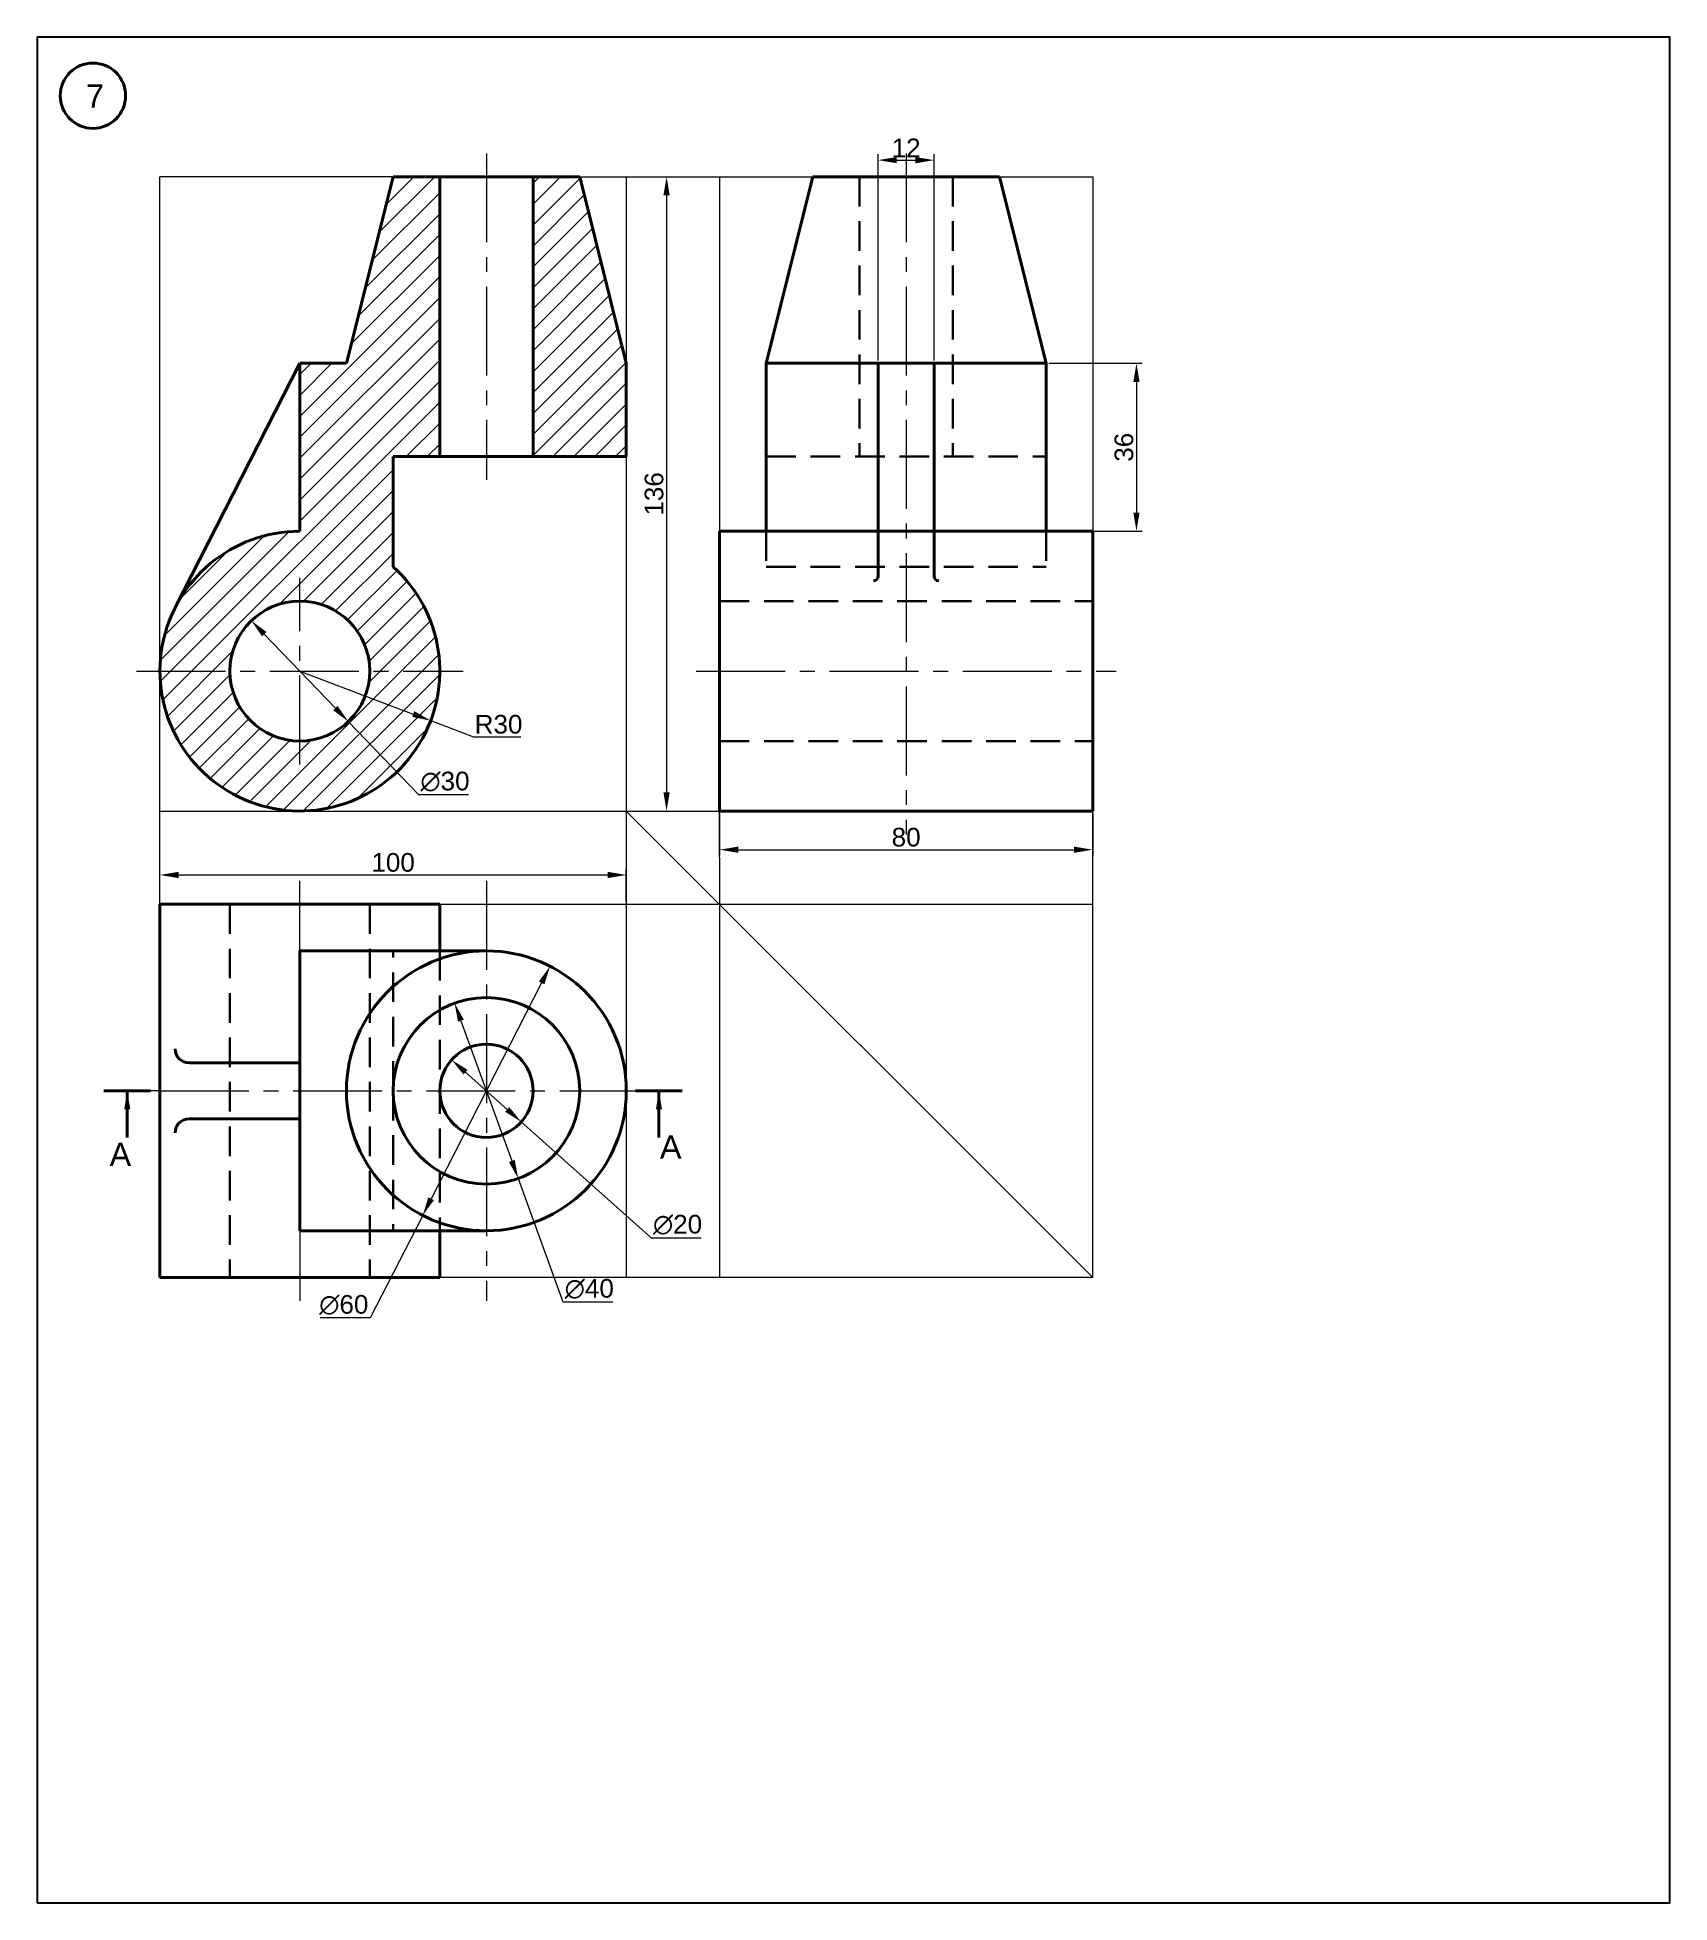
# Model space of a CAD drawing. Header units: millimetres. Extents: x -163670 to 2400, y 0 to 52589.
# Drawn here: x 1650 to 2000, y 0 to 400 of the extents above; entities that cross this region are included whole.
import ezdxf

# ---------------------------------------------------------------- set-up
doc = ezdxf.new("R2010")
doc.units = ezdxf.units.MM
doc.linetypes.add('CENTER2', pattern=[28.575, 19.05, -3.175, 3.175, -3.175])
doc.linetypes.add('DASHED2', pattern=[9.525, 6.35, -3.175])
for name, color, linetype, lineweight in [('Centre', 1, 'CENTER2', 20), ('Dim and Hatch', 6, 'Continuous', 20), ('Hidden', 3, 'DASHED2', 30), ('Object', 2, 'Continuous', 40), ('Projection', 5, 'Continuous', 5)]:
    doc.layers.add(name, color=color, linetype=linetype, lineweight=lineweight)
doc.styles.get("Standard").update_dxf_attribs({"font": 'arial.ttf'})
doc.dimstyles.new('ISO-25', dxfattribs={"dimtxt": 4, "dimasz": 4, "dimexe": 1.25, "dimexo": 0.625, "dimtad": 1, "dimtoh": 1, "dimdec": 0, "dimtxsty": 'Standard', "dimcen": 2.5, "dimclrd": 256, "dimclre": 256, "dimclrt": 256, "dimadec": 0, "dimazin": 0, "dimtfac": 1, "dimtdec": 0, "dimtmove": 0, "dimatfit": 2, "dimfxl": 1, "dimlwd": -1, "dimlwe": -1, "dimarcsym": 0})

msp = doc.modelspace()

# ---------------------------------------------------------------- texts
at = {"layer": 'Object', "char_height": 5, "attachment_point": 1}
for s, width, gutter_width, insert in [('7', 42.3293, 25, (1660.43, 389.9)), ('A', 3.2236, 12.5, (1783.48, 164.54)), ('A', 3.2236, 12.5, (1665.48, 162.95))]:
    msp.add_mtext_dynamic_manual_height_columns(s, width=width, gutter_width=gutter_width, heights=[0], dxfattribs=dict(at, insert=insert))

# ---------------------------------------------------------------- blocks, each defined once
blk = doc.blocks.new('*D95')
at = {"layer": 'Defpoints', "color": 0, "transparency": 16777216}
for p in [(1695.89, 274.9), (1716.68, 253.28)]:
    blk.add_point(p, dxfattribs=at)
at = {"layer": 'Dim and Hatch', "transparency": 16777216}
for p, q in [((1698.66, 272.02), (1713.91, 256.16)), ((1716.68, 253.28), (1731.75, 237.61)), ((1731.75, 237.61), (1742.44, 237.61))]:
    blk.add_line(p, q, dxfattribs=at)
for points in [[(1699.14, 272.48), (1698.18, 271.56), (1695.89, 274.9)], [(1714.39, 256.62), (1713.43, 255.7), (1716.68, 253.28)]]:
    blk.add_solid(points, dxfattribs=at)
at = {"layer": 'Dim and Hatch', "transparency": 16777216, "insert": (1737.41, 240.39), "char_height": 4, "attachment_point": 5}
blk.add_mtext('∅30', dxfattribs=at)
blk = doc.blocks.new('*D96')
at = {"layer": 'Defpoints', "color": 0, "transparency": 16777216}
for p in [(1739.47, 192.89), (1753.1, 155.29)]:
    blk.add_point(p, dxfattribs=at)
at = {"layer": 'Dim and Hatch', "transparency": 16777216}
for p, q in [((1740.84, 189.13), (1751.74, 159.05)), ((1753.1, 155.29), (1762.69, 128.83)), ((1762.69, 128.83), (1773.38, 128.83))]:
    blk.add_line(p, q, dxfattribs=at)
for points in [[(1741.46, 189.36), (1740.21, 188.91), (1739.47, 192.89)], [(1752.36, 159.27), (1751.11, 158.82), (1753.1, 155.29)]]:
    blk.add_solid(points, dxfattribs=at)
at = {"layer": 'Dim and Hatch', "transparency": 16777216, "insert": (1768.35, 131.61), "char_height": 4, "attachment_point": 5}
blk.add_mtext('∅40', dxfattribs=at)
blk = doc.blocks.new('*D97')
at = {"layer": 'Defpoints', "color": 0, "transparency": 16777216}
for p in [(1738.82, 180.74), (1753.75, 167.43)]:
    blk.add_point(p, dxfattribs=at)
at = {"layer": 'Dim and Hatch', "transparency": 16777216}
for p, q in [((1741.81, 178.08), (1750.77, 170.1)), ((1753.75, 167.43), (1781.62, 142.58)), ((1781.62, 142.58), (1792.32, 142.58))]:
    blk.add_line(p, q, dxfattribs=at)
for points in [[(1742.25, 178.58), (1741.37, 177.58), (1738.82, 180.74)], [(1751.21, 170.59), (1750.32, 169.6), (1753.75, 167.43)]]:
    blk.add_solid(points, dxfattribs=at)
at = {"layer": 'Dim and Hatch', "transparency": 16777216, "insert": (1787.28, 145.36), "char_height": 4, "attachment_point": 5}
blk.add_mtext('∅20', dxfattribs=at)
blk = doc.blocks.new('*D98')
at = {"layer": 'Defpoints', "color": 0, "transparency": 16777216}
for p in [(1759.95, 200.8), (1732.63, 147.38)]:
    blk.add_point(p, dxfattribs=at)
at = {"layer": 'Dim and Hatch', "transparency": 16777216}
for p, q in [((1758.13, 197.24), (1734.45, 150.94)), ((1732.63, 147.38), (1721.38, 125.39)), ((1721.38, 125.39), (1710.68, 125.39))]:
    blk.add_line(p, q, dxfattribs=at)
for points in [[(1757.53, 197.54), (1758.72, 196.93), (1759.95, 200.8)], [(1733.85, 151.25), (1735.04, 150.64), (1732.63, 147.38)]]:
    blk.add_solid(points, dxfattribs=at)
at = {"layer": 'Dim and Hatch', "transparency": 16777216, "insert": (1715.72, 128.17), "char_height": 4, "attachment_point": 5}
blk.add_mtext('∅60', dxfattribs=at)
blk = doc.blocks.new('*D99')
at = {"layer": 'Defpoints', "color": 0, "transparency": 16777216}
for p in [(1842.29, 373.66), (1830.29, 330.09), (1842.29, 330.09)]:
    blk.add_point(p, dxfattribs=at)
at = {"layer": 'Dim and Hatch', "transparency": 16777216}
for p, q in [((1830.29, 330.71), (1830.29, 374.91)), ((1834.29, 373.66), (1838.29, 373.66)), ((1842.29, 330.71), (1842.29, 374.91))]:
    blk.add_line(p, q, dxfattribs=at)
for points in [[(1834.29, 374.32), (1834.29, 372.99), (1830.29, 373.66)], [(1838.29, 374.32), (1838.29, 372.99), (1842.29, 373.66)]]:
    blk.add_solid(points, dxfattribs=at)
at = {"layer": 'Dim and Hatch', "transparency": 16777216, "insert": (1836.29, 376.29), "char_height": 4, "attachment_point": 5}
blk.add_mtext('12', dxfattribs=at)
blk = doc.blocks.new('*D100')
at = {"layer": 'Defpoints', "color": 0, "transparency": 16777216}
for p in [(1796.29, 234.09), (1876.29, 234.09), (1876.29, 225.79)]:
    blk.add_point(p, dxfattribs=at)
at = {"layer": 'Dim and Hatch', "transparency": 16777216}
for p, q in [((1796.29, 233.46), (1796.29, 224.54)), ((1876.29, 233.46), (1876.29, 224.54)), ((1800.29, 225.79), (1872.29, 225.79))]:
    blk.add_line(p, q, dxfattribs=at)
for points in [[(1800.29, 226.46), (1800.29, 225.13), (1796.29, 225.79)], [(1872.29, 226.46), (1872.29, 225.13), (1876.29, 225.79)]]:
    blk.add_solid(points, dxfattribs=at)
at = {"layer": 'Dim and Hatch', "transparency": 16777216, "insert": (1836.29, 228.46), "char_height": 4, "attachment_point": 5}
blk.add_mtext('80', dxfattribs=at)
blk = doc.blocks.new('*D101')
at = {"layer": 'Defpoints', "color": 0, "transparency": 16777216}
for p in [(1776.29, 370.09), (1776.29, 234.09), (1784.92, 234.09)]:
    blk.add_point(p, dxfattribs=at)
at = {"layer": 'Dim and Hatch', "transparency": 16777216}
for p, q in [((1776.91, 370.09), (1786.17, 370.09)), ((1784.92, 366.09), (1784.92, 238.09)), ((1776.91, 234.09), (1786.17, 234.09))]:
    blk.add_line(p, q, dxfattribs=at)
for points in [[(1784.25, 366.09), (1785.59, 366.09), (1784.92, 370.09)], [(1784.25, 238.09), (1785.59, 238.09), (1784.92, 234.09)]]:
    blk.add_solid(points, dxfattribs=at)
at = {"layer": 'Dim and Hatch', "transparency": 16777216, "insert": (1782.25, 302.09), "char_height": 4, "attachment_point": 5, "rotation": 90}
blk.add_mtext('136', dxfattribs=at)
blk = doc.blocks.new('*D102')
at = {"layer": 'Defpoints', "color": 0, "transparency": 16777216}
for p in [(1866.29, 330.09), (1866.29, 294.09), (1885.67, 294.09)]:
    blk.add_point(p, dxfattribs=at)
at = {"layer": 'Dim and Hatch', "transparency": 16777216}
for p, q in [((1866.91, 330.09), (1886.92, 330.09)), ((1885.67, 326.09), (1885.67, 298.09)), ((1866.91, 294.09), (1886.92, 294.09))]:
    blk.add_line(p, q, dxfattribs=at)
for points in [[(1885, 326.09), (1886.33, 326.09), (1885.67, 330.09)], [(1885, 298.09), (1886.33, 298.09), (1885.67, 294.09)]]:
    blk.add_solid(points, dxfattribs=at)
at = {"layer": 'Dim and Hatch', "transparency": 16777216, "insert": (1883, 312.09), "char_height": 4, "attachment_point": 5, "rotation": 90}
blk.add_mtext('36', dxfattribs=at)
blk = doc.blocks.new('*D103')
at = {"layer": 'Defpoints', "color": 0, "transparency": 16777216}
for p in [(1776.29, 220.38), (1676.29, 214.09), (1776.29, 214.09)]:
    blk.add_point(p, dxfattribs=at)
at = {"layer": 'Dim and Hatch', "transparency": 16777216}
for p, q in [((1676.29, 214.71), (1676.29, 221.63)), ((1680.29, 220.38), (1772.29, 220.38)), ((1776.29, 214.71), (1776.29, 221.63))]:
    blk.add_line(p, q, dxfattribs=at)
for points in [[(1680.29, 221.05), (1680.29, 219.71), (1676.29, 220.38)], [(1772.29, 221.05), (1772.29, 219.71), (1776.29, 220.38)]]:
    blk.add_solid(points, dxfattribs=at)
at = {"layer": 'Dim and Hatch', "transparency": 16777216, "insert": (1726.29, 223.05), "char_height": 4, "attachment_point": 5}
blk.add_mtext('100', dxfattribs=at)
blk = doc.blocks.new('*D104')
at = {"layer": 'Defpoints', "color": 0, "transparency": 16777216}
for p in [(1706.29, 264.09), (1734.34, 253.47)]:
    blk.add_point(p, dxfattribs=at)
at = {"layer": 'Dim and Hatch', "transparency": 16777216}
for p, q in [((1706.29, 264.09), (1730.6, 254.89)), ((1734.34, 253.47), (1743.5, 250)), ((1743.5, 250), (1753.67, 250))]:
    blk.add_line(p, q, dxfattribs=at)
blk.add_solid([(1730.84, 255.51), (1730.37, 254.26), (1734.34, 253.47)], dxfattribs=at)
at = {"layer": 'Dim and Hatch', "transparency": 16777216, "insert": (1748.9, 252.67), "char_height": 4, "attachment_point": 5}
blk.add_mtext('R30', dxfattribs=at)

# ---------------------------------------------------------------- dimensions: what is measured, and where the dimension line sits
at = {"layer": 'Dim and Hatch'}
dim = msp.add_linear_dim(base=(1842.29, 373.66), p1=(1830.29, 330.09), p2=(1842.29, 330.09), dimstyle='ISO-25', dxfattribs=at)
dim.commit()
dim.dimension.update_dxf_attribs({"geometry": '*D99', "text_midpoint": (1836.29, 373.66), "dimtype": 160})
for base, p1, p2, picture, middle in [((1784.92, 234.09), (1776.29, 370.09), (1776.29, 234.09), '*D101', (1782.25, 302.09)), ((1885.67, 294.09), (1866.29, 330.09), (1866.29, 294.09), '*D102', (1883, 312.09))]:
    dim = msp.add_linear_dim(base=base, p1=p1, p2=p2, angle=90, dimstyle='ISO-25', dxfattribs=at)
    dim.commit()
    dim.dimension.update_dxf_attribs({"geometry": picture, "text_midpoint": middle})
for p1, p2, picture, middle in [((1695.89, 274.9), (1716.68, 253.28), '*D95', (1737.41, 237.61)), ((1759.95, 200.8), (1732.63, 147.38), '*D98', (1715.72, 125.39)), ((1739.47, 192.89), (1753.1, 155.29), '*D96', (1768.35, 128.83)), ((1738.82, 180.74), (1753.75, 167.43), '*D97', (1787.28, 142.58))]:
    dim = msp.add_diameter_dim_2p(p1=p1, p2=p2, dimstyle='ISO-25', dxfattribs=at)
    dim.commit()
    dim.dimension.update_dxf_attribs({"geometry": picture, "text_midpoint": middle, "dimtype": 163})
dim = msp.add_radius_dim(center=(1706.29, 264.09), mpoint=(1734.34, 253.47), dimstyle='ISO-25', dxfattribs=at)
dim.commit()
dim.dimension.update_dxf_attribs({"geometry": '*D104', "text_midpoint": (1748.9, 250), "dimtype": 164})
for base, p1, p2, picture, middle in [((1876.29, 225.79), (1796.29, 234.09), (1876.29, 234.09), '*D100', (1836.29, 228.46)), ((1776.29, 220.38), (1676.29, 214.09), (1776.29, 214.09), '*D103', (1726.29, 223.05))]:
    dim = msp.add_linear_dim(base=base, p1=p1, p2=p2, dimstyle='ISO-25', dxfattribs=at)
    dim.commit()
    dim.dimension.update_dxf_attribs({"geometry": picture, "text_midpoint": middle})

# ---------------------------------------------------------------- hatches: boundary and pattern name
at = {"layer": 'Dim and Hatch'}
h = msp.add_hatch(dxfattribs=at)
h.set_pattern_fill('ANSI31', color=256)
h.set_pattern_definition([(45, (1207.823, 112.1032), (-2.245064, 2.245064), [])])
h.paths.add_polyline_path([(1736.29, 370.09), (1726.29, 370.09), (1716.29, 330.09), (1706.29, 330.09), (1706.29, 294.09, 0.414214), (1676.29, 264.09), (1691.29, 264.09, -1), (1721.29, 264.09), (1736.29, 264.09, 0.213422), (1726.29, 286.45), (1726.29, 310.09), (1736.29, 310.09)])
h.paths.add_polyline_path([(1691.29, 264.09), (1676.29, 264.09, 1), (1736.29, 264.09), (1721.29, 264.09, -1)])
h.paths.add_polyline_path([(1776.29, 330.09), (1766.29, 370.09), (1756.29, 370.09), (1756.29, 310.09), (1776.29, 310.09)])

# ---------------------------------------------------------------- linework, layer by layer
msp.add_lwpolyline([(1650, 0), (2000, 0), (2000, 400), (1650, 400)], close=True)
at = {"layer": 'Centre'}
for p, q in [((1746.29, 375.09), (1746.29, 305.09)), ((1836.29, 375.09), (1836.29, 229.09)), ((1706.29, 244.09), (1706.29, 284.09)), ((1671.29, 264.09), (1741.29, 264.09)), ((1791.29, 264.09), (1881.29, 264.09)), ((1706.29, 204.09), (1706.29, 219.09)), ((1746.29, 219.09), (1746.29, 129.09)), ((1676.29, 174.09), (1674.29, 174.09)), ((1676.29, 174.09), (1776.29, 174.09)), ((1776.29, 174.09), (1778.29, 174.09)), ((1706.29, 144.09), (1706.29, 129.09))]:
    msp.add_line(p, q, dxfattribs=at)
at = {"layer": 'Hidden'}
for p, q in [((1826.29, 370.09), (1826.29, 310.09)), ((1846.29, 370.09), (1846.29, 310.09)), ((1806.29, 310.09), (1866.29, 310.09)), ((1806.29, 294.09), (1806.29, 286.45)), ((1866.29, 294.09), (1866.29, 286.45)), ((1806.29, 286.45), (1866.29, 286.45)), ((1796.29, 279.09), (1876.29, 279.09)), ((1796.29, 249.09), (1876.29, 249.09)), ((1691.29, 214.09), (1691.29, 134.09)), ((1721.29, 214.09), (1721.29, 134.09)), ((1726.29, 174.09), (1726.29, 204.09)), ((1736.29, 204.09), (1736.29, 144.09)), ((1726.29, 174.09), (1726.29, 144.09))]:
    msp.add_line(p, q, dxfattribs=at)
at = {"layer": 'Object'}
for p, q in [((1726.29, 370.09), (1716.29, 330.09)), ((1766.29, 370.09), (1726.29, 370.09)), ((1736.29, 370.09), (1736.29, 310.09)), ((1756.29, 370.09), (1756.29, 310.09)), ((1766.29, 370.09), (1776.29, 330.09)), ((1816.29, 370.09), (1806.29, 330.09)), ((1856.29, 370.09), (1816.29, 370.09)), ((1856.29, 370.09), (1866.29, 330.09)), ((1706.29, 330.09), (1679.57, 277.73)), ((1716.29, 330.09), (1706.29, 330.09)), ((1706.29, 330.09), (1706.29, 294.09)), ((1776.29, 330.09), (1776.29, 310.09)), ((1806.29, 294.09), (1806.29, 330.09)), ((1806.29, 330.09), (1866.29, 330.09)), ((1830.29, 330.09), (1830.29, 294.09)), ((1842.29, 330.09), (1842.29, 294.09)), ((1866.29, 294.09), (1866.29, 330.09)), ((1726.29, 310.09), (1726.29, 286.45)), ((1726.29, 310.09), (1776.29, 310.09)), ((1796.29, 294.09), (1796.29, 234.09)), ((1796.29, 294.09), (1876.29, 294.09)), ((1830.29, 294.09), (1830.29, 286.45)), ((1842.29, 294.09), (1842.29, 286.45)), ((1876.29, 234.09), (1876.29, 294.09)), ((1830.29, 286.45), (1830.29, 286.45)), ((1830.29, 286.45), (1830.29, 286.45)), ((1830.29, 286.45), (1830.29, 284.45)), ((1842.29, 286.45), (1842.29, 284.45)), ((1796.29, 234.09), (1876.29, 234.09)), ((1736.29, 214.09), (1676.29, 214.09)), ((1676.29, 214.09), (1676.29, 134.09)), ((1736.29, 214.09), (1736.29, 204.09)), ((1706.29, 204.09), (1746.29, 204.09)), ((1706.29, 204.09), (1706.29, 144.09)), ((1706.29, 180.09), (1682.57, 180.09)), ((1674.29, 174.09), (1664.29, 174.09)), ((1778.29, 174.09), (1788.29, 174.09)), ((1706.29, 168.09), (1682.57, 168.09)), ((1706.29, 144.09), (1746.29, 144.09)), ((1736.29, 144.09), (1736.29, 134.09)), ((1676.29, 134.09), (1736.29, 134.09))]:
    msp.add_line(p, q, dxfattribs=at)
for centre, radius in [((1661.93, 387.48), 7), ((1706.29, 264.09), 15), ((1746.29, 174.09), 30), ((1746.29, 174.09), 20), ((1746.29, 174.09), 10)]:
    msp.add_circle(centre, radius, dxfattribs=at)
for centre, radius, start, end in [((1706.29, 264.09), 30, 90, 48.1897), ((1829.29, 284.45), 1, 270, 0), ((1843.29, 284.45), 1, 180, 270), ((1682.57, 183.09), 3, 180, 270), ((1682.57, 165.09), 3, 90, 180)]:
    msp.add_arc(centre, radius, start, end, dxfattribs=at)
at = {"layer": 'Projection'}
for p, q in [((1726.29, 370.09), (1676.29, 370.09)), ((1676.29, 264.09), (1676.29, 370.09)), ((1766.29, 370.09), (1816.29, 370.09)), ((1776.29, 370.09), (1776.29, 134.09)), ((1796.29, 370.09), (1796.29, 234.09)), ((1856.29, 370.09), (1876.29, 370.09)), ((1876.29, 370.09), (1876.29, 294.09)), ((1676.29, 214.09), (1676.29, 264.09)), ((1676.29, 234.09), (1876.29, 234.09)), ((1776.29, 234.09), (1876.29, 134.09)), ((1796.29, 224.09), (1796.29, 234.09)), ((1876.29, 134.09), (1876.29, 234.09)), ((1796.29, 224.09), (1796.29, 214.09)), ((1676.29, 214.09), (1796.29, 214.09)), ((1796.29, 214.09), (1876.29, 214.09)), ((1796.29, 214.09), (1796.29, 134.09)), ((1876.29, 134.09), (1736.29, 134.09))]:
    msp.add_line(p, q, dxfattribs=at)

msp.set_redraw_order([(e.dxf.handle, doc.entitydb.next_handle()) for e in msp.query("TEXT MTEXT ATTDEF DIMENSION ARC_DIMENSION")])  # texts and dimensions are drawn at this point

# ---------------------------------------------------------------- leaders
at = {"layer": 'Object'}
for points in [[(1669.29, 174.09), (1669.29, 164.09)], [(1783.29, 174.09), (1783.29, 164.09)]]:
    msp.add_leader(points, dimstyle='ISO-25', dxfattribs=at)

doc.saveas('drawing.dxf')
